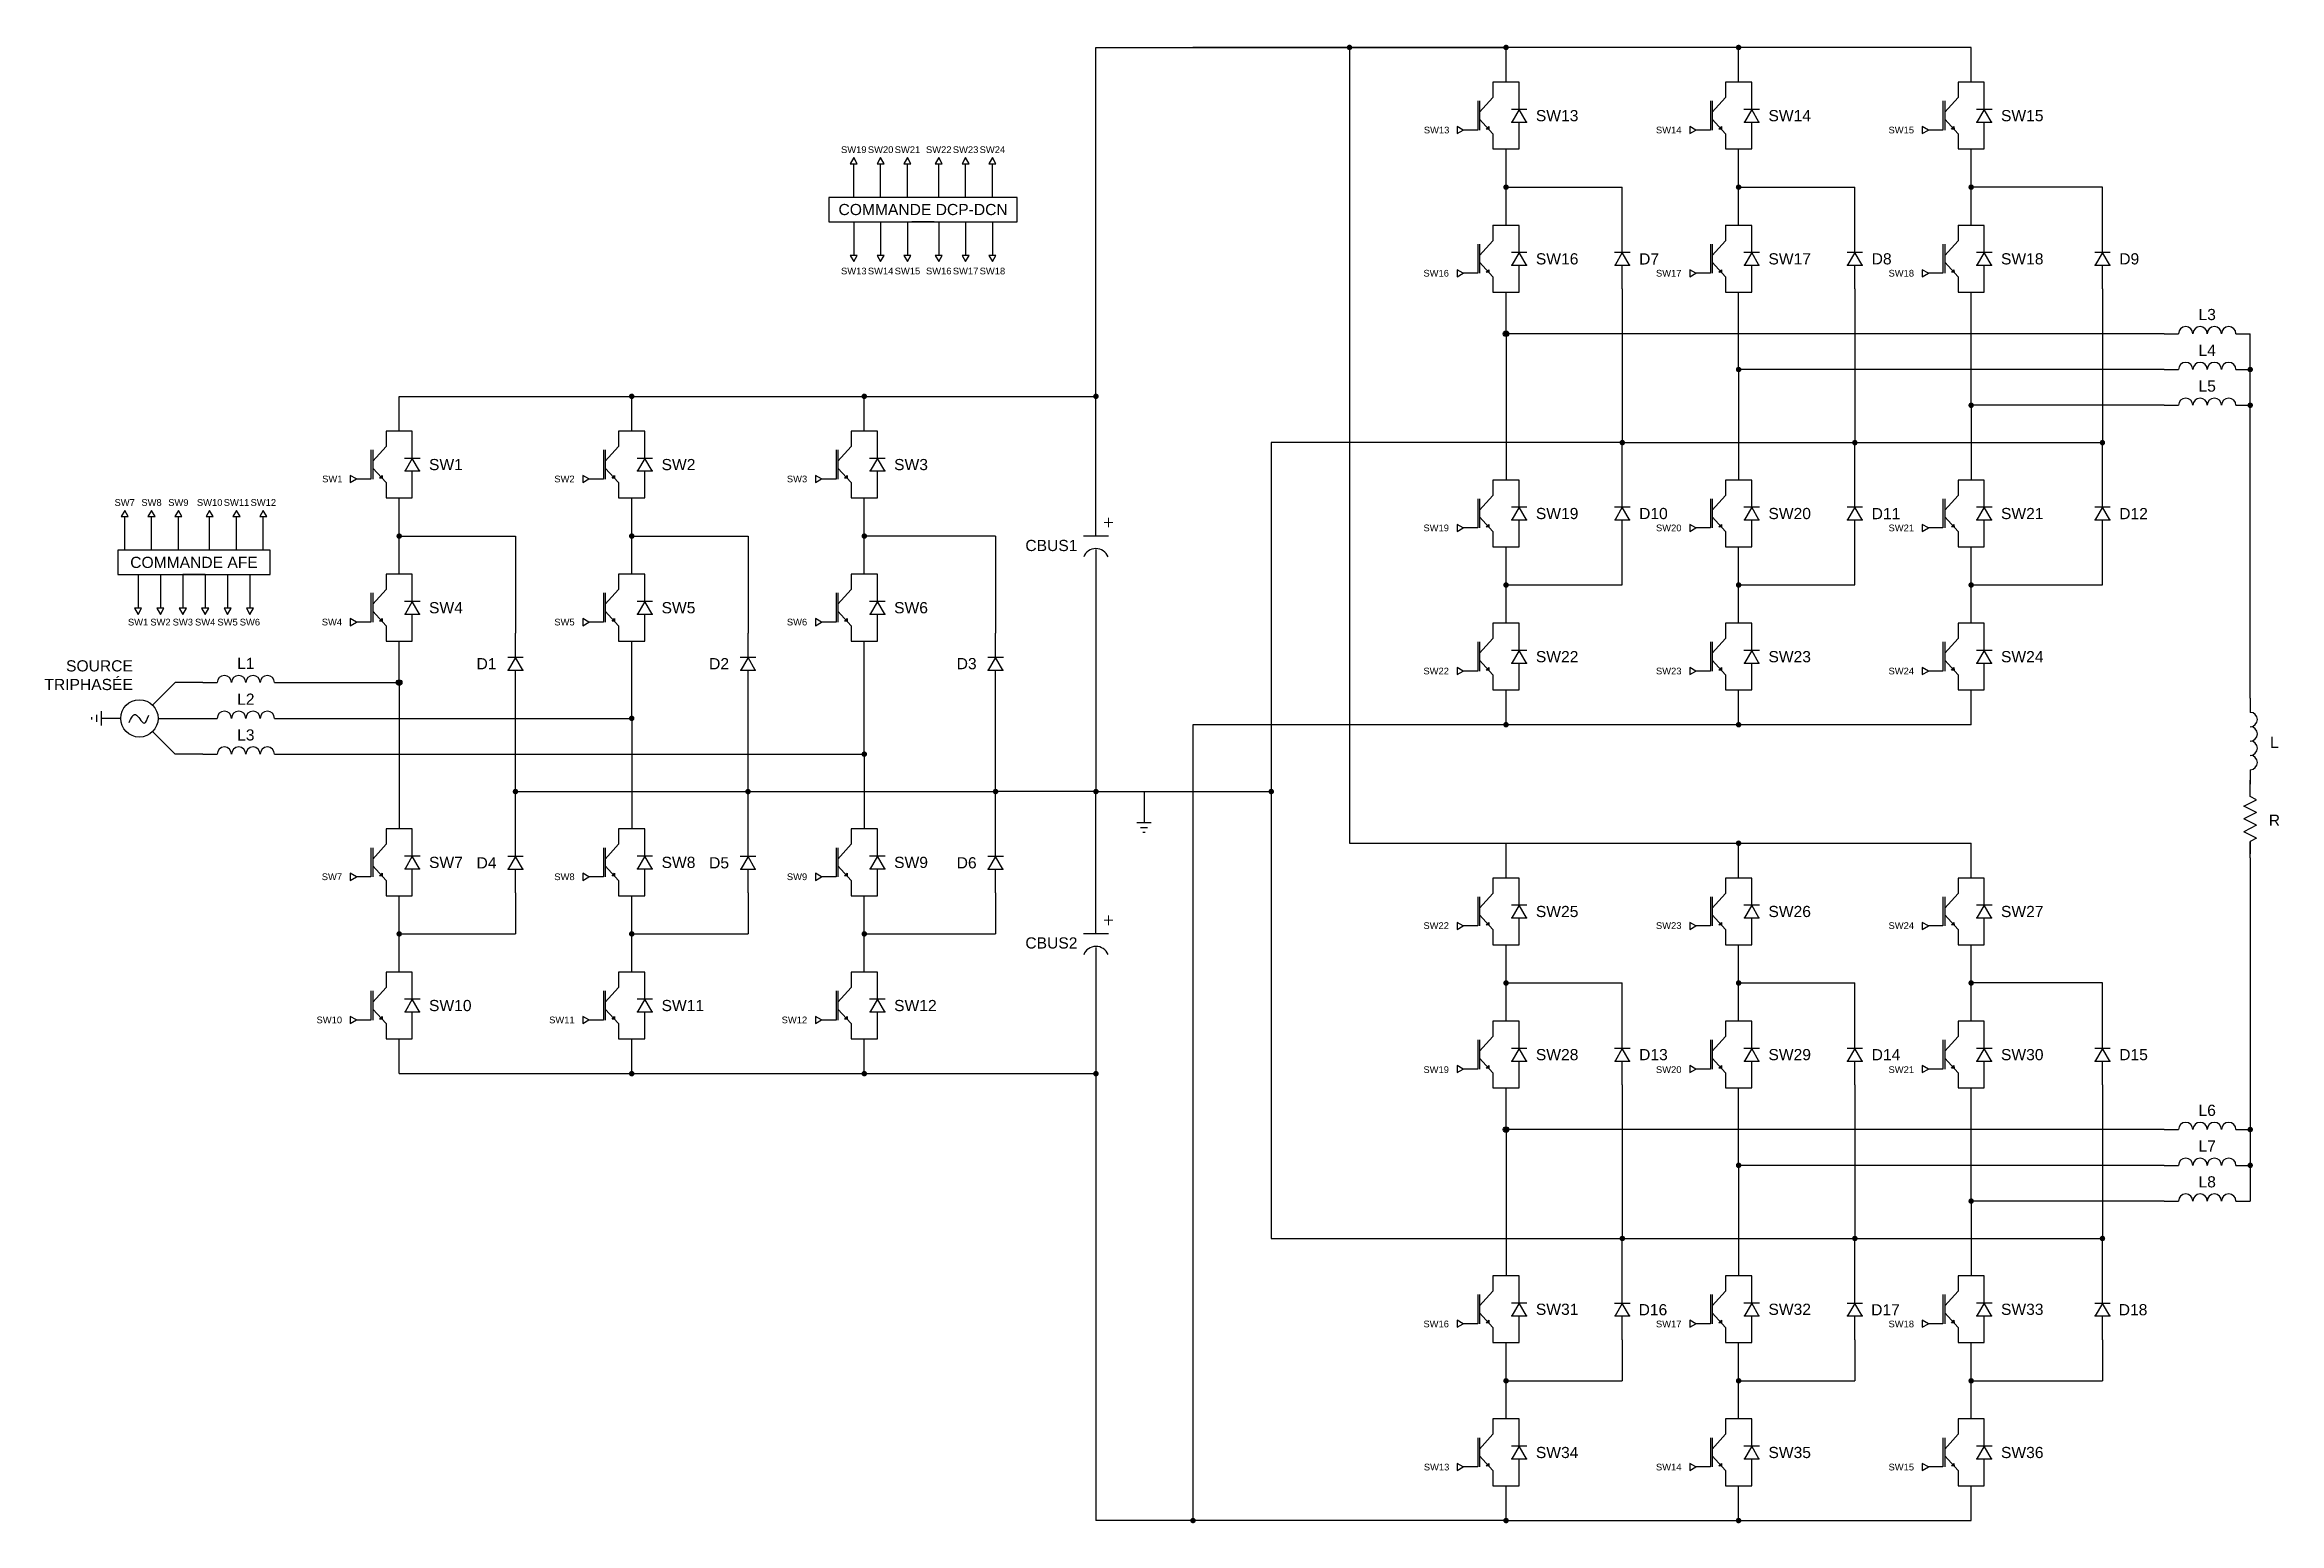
# Model space of a CAD drawing. Header units: millimetres. Extents: x 2332 to 2832, y 1076 to 1407.
import ezdxf

# ---------------------------------------------------------------- set-up
doc = ezdxf.new("R2010")
doc.units = ezdxf.units.MM
doc.layers.add('Sequence1', color=7, linetype='Continuous')
doc.styles.add('ROMANS', font='ROMANS.shx')
doc.styles.get("Standard").update_dxf_attribs({"font": 'arial.ttf'})

msp = doc.modelspace()

# ---------------------------------------------------------------- texts
at = {"layer": 'Sequence1'}
for s, width, insert, char_height, attachment_point in [('\\A1;SW13', 15.0877, (2665.5, 1390.64), 2.5, 4), ('\\A1;SW14', 15.0877, (2717.5, 1390.64), 2.5, 4), ('\\A1;SW15', 15.0877, (2769.5, 1390.64), 2.5, 4), ('SW13', 8.2247, (2646.15, 1387.43), 1.5, 6), ('SW14', 8.2247, (2698.06, 1387.43), 1.5, 6), ('SW15', 8.2247, (2750.06, 1387.43), 1.5, 6), ('SW19', 18.9607, (2512.98, 1383.8), 1.5, 2), ('SW20', 18.9607, (2518.98, 1383.8), 1.5, 2), ('SW21', 18.9607, (2524.98, 1383.8), 1.5, 2), ('SW22', 18.9607, (2531.98, 1383.8), 1.5, 2), ('SW23', 18.9607, (2537.98, 1383.8), 1.5, 2), ('SW24', 18.9607, (2543.98, 1383.8), 1.5, 2), ('COMMANDE DCP-DCN', 40.9721, (2528.48, 1369.64), 2.5, 5), ('\\A1;SW16', 15.0877, (2665.5, 1358.61), 2.5, 4), ('\\A1;D7', 15.0877, (2688.58, 1358.61), 2.5, 4), ('\\A1;SW17', 15.0877, (2717.5, 1358.61), 2.5, 4), ('\\A1;D8', 15.0877, (2740.58, 1358.61), 2.5, 4), ('\\A1;SW18', 15.0877, (2769.5, 1358.61), 2.5, 4), ('\\A1;D9', 15.0877, (2795.94, 1358.61), 2.5, 4), ('SW13', 18.9607, (2512.98, 1356.65), 1.5, 2), ('SW14', 18.9607, (2518.98, 1356.65), 1.5, 2), ('SW15', 18.9607, (2524.98, 1356.65), 1.5, 2), ('SW16', 18.9607, (2531.98, 1356.65), 1.5, 2), ('SW17', 18.9607, (2537.98, 1356.65), 1.5, 2), ('SW18', 18.9607, (2543.98, 1356.65), 1.5, 2), ('SW16', 8.2247, (2646.06, 1355.4), 1.5, 6), ('SW17', 8.2247, (2698.06, 1355.4), 1.5, 6), ('SW18', 8.2247, (2750.06, 1355.4), 1.5, 6), ('\\A1;L3', 15.0877, (2815.61, 1347.42), 2.5, 2), ('\\A1;L4', 15.0877, (2815.61, 1339.42), 2.5, 2), ('\\A1;L5', 15.0877, (2815.61, 1331.42), 2.5, 2), ('SW1', 8.2247, (2398.65, 1309.38), 1.5, 6), ('\\A1;SW1', 15.0877, (2418, 1312.59), 2.5, 4), ('SW2', 8.2247, (2450.56, 1309.38), 1.5, 6), ('\\A1;SW2', 15.0877, (2470, 1312.59), 2.5, 4), ('SW3', 8.2247, (2502.56, 1309.38), 1.5, 6), ('\\A1;SW3', 15.0877, (2522, 1312.59), 2.5, 4), ('SW7', 18.9607, (2349.95, 1304.87), 1.5, 2), ('SW8', 18.9607, (2355.95, 1304.87), 1.5, 2), ('SW9', 18.9607, (2361.95, 1304.87), 1.5, 2), ('SW10', 18.9607, (2368.95, 1304.87), 1.5, 2), ('SW11', 18.9607, (2374.95, 1304.87), 1.5, 2), ('SW12', 18.9607, (2380.95, 1304.87), 1.5, 2), ('SW19', 8.2247, (2646.06, 1298.43), 1.5, 6), ('\\A1;SW19', 15.0877, (2665.5, 1301.64), 2.5, 4), ('\\A1;D10', 15.0877, (2688.58, 1301.64), 2.5, 4), ('SW20', 8.2247, (2698.06, 1298.43), 1.5, 6), ('\\A1;SW20', 15.0877, (2717.5, 1301.64), 2.5, 4), ('\\A1;D11', 15.0877, (2740.58, 1301.64), 2.5, 4), ('SW21', 8.2247, (2750.06, 1298.43), 1.5, 6), ('\\A1;SW21', 15.0877, (2769.5, 1301.64), 2.5, 4), ('\\A1;D12', 15.0877, (2795.94, 1301.64), 2.5, 4), ('\\A1;CBUS1', 15.0877, (2562.99, 1294.49), 2.5, 6), ('COMMANDE AFE', 32.9901, (2365.45, 1290.71), 2.5, 5), ('\\A1;SW4', 15.0877, (2418, 1280.57), 2.5, 4), ('\\A1;SW5', 15.0877, (2470, 1280.57), 2.5, 4), ('\\A1;SW6', 15.0877, (2522, 1280.57), 2.5, 4), ('SW1', 18.9607, (2352.95, 1278.11), 1.5, 2), ('SW2', 18.9607, (2357.95, 1278.11), 1.5, 2), ('SW3', 18.9607, (2362.95, 1278.11), 1.5, 2), ('SW4', 18.9607, (2367.95, 1278.11), 1.5, 2), ('SW5', 18.9607, (2372.95, 1278.11), 1.5, 2), ('SW6', 18.9607, (2377.95, 1278.11), 1.5, 2), ('SW4', 8.2247, (2398.56, 1277.36), 1.5, 6), ('SW5', 8.2247, (2450.56, 1277.36), 1.5, 6), ('SW6', 8.2247, (2502.56, 1277.36), 1.5, 6), ('\\A1;L1', 15.0877, (2377.04, 1269.38), 2.5, 2), ('\\A1;D1', 15.0877, (2433.09, 1268.06), 2.5, 6), ('\\A1;D2', 15.0877, (2485.09, 1268.06), 2.5, 6), ('\\A1;D3', 15.0877, (2540.45, 1268.06), 2.5, 6), ('\\A1;SW22', 15.0877, (2665.5, 1269.62), 2.5, 4), ('\\A1;SW23', 15.0877, (2717.5, 1269.62), 2.5, 4), ('\\A1;SW24', 15.0877, (2769.5, 1269.62), 2.5, 4), ('\\A1;SOURCE\\PTRIPHASÉE', 15.0877, (2351.78, 1265.48), 2.5, 6), ('SW22', 8.2247, (2646.06, 1266.41), 1.5, 6), ('SW23', 8.2247, (2698.06, 1266.41), 1.5, 6), ('SW24', 8.2247, (2750.06, 1266.41), 1.5, 6), ('\\A1;L2', 15.0877, (2377.04, 1261.38), 2.5, 2), ('\\A1;L3', 15.0877, (2377.04, 1253.38), 2.5, 2), ('\\A1;L', 15.0877, (2830.64, 1249.21), 2.5, 8), ('\\A1;R', 15.0877, (2830.64, 1231.8), 2.5, 8), ('\\A1;SW7', 15.0877, (2418, 1223.6), 2.5, 4), ('\\A1;D4', 15.0877, (2433.09, 1223.51), 2.5, 6), ('\\A1;SW8', 15.0877, (2470, 1223.6), 2.5, 4), ('\\A1;D5', 15.0877, (2485.09, 1223.51), 2.5, 6), ('\\A1;SW9', 15.0877, (2522, 1223.6), 2.5, 4), ('\\A1;D6', 15.0877, (2540.45, 1223.51), 2.5, 6), ('SW7', 8.2247, (2398.56, 1220.39), 1.5, 6), ('SW8', 8.2247, (2450.56, 1220.39), 1.5, 6), ('SW9', 8.2247, (2502.56, 1220.39), 1.5, 6), ('SW22', 8.2247, (2646.06, 1209.47), 1.5, 6), ('\\A1;SW25', 15.0877, (2665.5, 1212.62), 2.5, 4), ('SW23', 8.2247, (2698.06, 1209.47), 1.5, 6), ('\\A1;SW26', 15.0877, (2717.5, 1212.62), 2.5, 4), ('SW24', 8.2247, (2750.06, 1209.47), 1.5, 6), ('\\A1;SW27', 15.0877, (2769.5, 1212.62), 2.5, 4), ('\\A1;CBUS2', 15.0877, (2562.99, 1205.58), 2.5, 6), ('\\A1;SW10', 15.0877, (2418, 1191.58), 2.5, 4), ('\\A1;SW11', 15.0877, (2470, 1191.58), 2.5, 4), ('\\A1;SW12', 15.0877, (2522, 1191.58), 2.5, 4), ('SW10', 8.2247, (2398.56, 1188.37), 1.5, 6), ('SW11', 8.2247, (2450.56, 1188.37), 1.5, 6), ('SW12', 8.2247, (2502.56, 1188.37), 1.5, 6), ('\\A1;SW28', 15.0877, (2665.5, 1180.6), 2.5, 4), ('\\A1;D13', 15.0877, (2688.58, 1180.6), 2.5, 4), ('\\A1;SW29', 15.0877, (2717.5, 1180.6), 2.5, 4), ('\\A1;D14', 15.0877, (2740.58, 1180.6), 2.5, 4), ('\\A1;SW30', 15.0877, (2769.5, 1180.6), 2.5, 4), ('\\A1;D15', 15.0877, (2795.94, 1180.6), 2.5, 4), ('SW19', 8.2247, (2646.06, 1177.25), 1.5, 6), ('SW20', 8.2247, (2698.06, 1177.25), 1.5, 6), ('SW21', 8.2247, (2750.06, 1177.25), 1.5, 6), ('\\A1;L6', 15.0877, (2815.61, 1169.41), 2.5, 2), ('\\A1;L7', 15.0877, (2815.61, 1161.41), 2.5, 2), ('\\A1;L8', 15.0877, (2815.61, 1153.41), 2.5, 2), ('\\A1;SW31', 15.0877, (2665.5, 1123.63), 2.5, 4), ('\\A1;D16', 15.0877, (2688.47, 1123.54), 2.5, 4), ('\\A1;SW32', 15.0877, (2717.5, 1123.63), 2.5, 4), ('\\A1;D17', 15.0877, (2740.47, 1123.54), 2.5, 4), ('\\A1;SW33', 15.0877, (2769.5, 1123.63), 2.5, 4), ('\\A1;D18', 15.0877, (2795.83, 1123.54), 2.5, 4), ('SW16', 8.2247, (2646.06, 1120.36), 1.5, 6), ('SW17', 8.2247, (2698.06, 1120.36), 1.5, 6), ('SW18', 8.2247, (2750.06, 1120.36), 1.5, 6), ('\\A1;SW34', 15.0877, (2665.5, 1091.6), 2.5, 4), ('\\A1;SW35', 15.0877, (2717.5, 1091.6), 2.5, 4), ('\\A1;SW36', 15.0877, (2769.5, 1091.6), 2.5, 4), ('SW13', 8.2247, (2646.15, 1088.34), 1.5, 6), ('SW14', 8.2247, (2698.06, 1088.34), 1.5, 6), ('SW15', 8.2247, (2750.06, 1088.34), 1.5, 6)]:
    msp.add_mtext_dynamic_manual_height_columns(s, width=width, gutter_width=12.5, heights=[0], dxfattribs=dict(at, insert=insert, char_height=char_height, attachment_point=attachment_point))

# ---------------------------------------------------------------- blocks, each defined once
blk = doc.blocks.new('MALT')
for p, q in [((-0.1125, -0.4125), (0.1125, -0.4125)), ((-0.05625, -0.4875), (0.05625, -0.4875)), ((-0.01875, -0.5625), (0.01875, -0.5625))]:
    blk.add_line(p, q)
blk = doc.blocks.new('Inductance')
for p, q in [((0.214, 0), (0.393, 0)), ((1.107, 0), (1.286, 0))]:
    blk.add_line(p, q)
for centre in [(0.482, 0), (0.661, 0), (0.839, 0), (1.018, 0)]:
    blk.add_arc(centre, 0.0893, 0, 180)
blk = doc.blocks.new('Transistor IGBT')
h = blk.add_hatch(color=256)
h.dxf.hatch_style = 1
h.paths.add_polyline_path([(-0.267, 0.114), (-0.281, 0.101), (-0.266, 0.083)])
h.paths.add_polyline_path([(-0.281, 0.101), (-0.298, 0.085), (-0.266, 0.083)])
for p, q in [((-0.217, 0.611), (-0.217, 0.439)), ((-0.403, 0.401), (-0.403, 0.074)), ((-0.381, 0.274), (-0.217, 0.439)), ((-0.381, 0.401), (-0.381, 0.074)), ((-0.403, 0.074), (-0.582, 0.074)), ((-0.217, 0.034), (-0.381, 0.197)), ((-0.298, 0.085), (-0.267, 0.114)), ((-0.266, 0.083), (-0.298, 0.085)), ((-0.267, 0.114), (-0.266, 0.083)), ((-0.217, 0.034), (-0.217, -0.137))]:
    blk.add_line(p, q)
blk = doc.blocks.new('Diode')
for p, q in [((0, 0), (0.294, 0)), ((0.294, 0.09), (0.294, -0.09)), ((0.45, 0), (0.294, 0.09)), ((0.294, -0.09), (0.45, 0)), ((0.45, 0), (0.45, 0.096)), ((0.45, -0.096), (0.45, 0)), ((0.45, 0), (0.75, 0))]:
    blk.add_line(p, q)
for p in [(0.294, 0.09), (0.45, 0), (0.294, -0.09)]:
    blk.add_point(p)
blk = doc.blocks.new('Condensateur Polarisé')
for p, q in [((0, -0.125), (0, 0)), ((0, -0.227), (0, -0.125)), ((0, -0.335), (0, -0.227)), ((0.072, -0.335), (-0.072, -0.335)), ((0, -0.413), (0, -0.516)), ((0, -0.516), (0, -0.625)), ((0, -0.625), (0, -0.75))]:
    blk.add_line(p, q)
blk.add_arc((0, -0.484), 0.0765, 22.204, 158.436)
at = {"style": 'ROMANS'}
blk.add_text('+', height=0.065, dxfattribs=at).set_placement((0.036, -0.284))
blk = doc.blocks.new('Résistance')
for p, q in [((0, 0), (0.158, 0)), ((0.158, 0), (0.037, 0)), ((0.189, -0.062), (0.158, 0)), ((0.189, -0.062), (0.25, 0.062)), ((0.314, -0.062), (0.25, 0.062)), ((0.314, -0.062), (0.375, 0.061)), ((0.438, -0.062), (0.375, 0.061)), ((0.438, -0.062), (0.5, 0.062)), ((0.5, 0.062), (0.561, -0.062)), ((0.561, -0.062), (0.593, 0)), ((0.593, 0), (0.712, 0)), ((0.593, 0), (0.75, 0))]:
    blk.add_line(p, q)

# ---------------------------------------------------------------- hatches: boundary and pattern name
h = msp.add_hatch(color=256)
h.dxf.hatch_style = 1
h.paths.add_polyline_path([(2623.83, 1406.53, 0.414214), (2623.21, 1405.91), (2623.83, 1405.91)])
h.paths.add_polyline_path([(2623.83, 1405.91), (2623.21, 1405.91, 0.414214), (2623.83, 1405.3)])
h.paths.add_polyline_path([(2624.45, 1405.91, 0.414214), (2623.83, 1406.53), (2623.83, 1405.91), (2623.83, 1405.3, 0.414214)])
h = msp.add_hatch(color=256)
h.dxf.hatch_style = 1
h.paths.add_polyline_path([(2658.83, 1406.53, 0.414214), (2658.21, 1405.91), (2658.83, 1405.91)])
h.paths.add_polyline_path([(2658.83, 1405.91), (2658.21, 1405.91, 0.414214), (2658.83, 1405.3)])
h.paths.add_polyline_path([(2659.45, 1405.91, 0.414214), (2658.83, 1406.53), (2658.83, 1405.91), (2658.83, 1405.3, 0.414214)])
h = msp.add_hatch(color=256)
h.dxf.hatch_style = 1
h.paths.add_polyline_path([(2710.83, 1406.53, 0.414214), (2710.21, 1405.91), (2710.83, 1405.91)])
h.paths.add_polyline_path([(2710.83, 1405.91), (2710.21, 1405.91, 0.414214), (2710.83, 1405.3)])
h.paths.add_polyline_path([(2711.45, 1405.91, 0.414214), (2710.83, 1406.53), (2710.83, 1405.91), (2710.83, 1405.3, 0.414214)])
h = msp.add_hatch(color=256)
h.dxf.hatch_style = 1
h.paths.add_polyline_path([(2658.83, 1375.28, 0.414214), (2658.21, 1374.66), (2658.83, 1374.66)])
h.paths.add_polyline_path([(2658.83, 1374.66), (2658.21, 1374.66, 0.414214), (2658.83, 1374.04)])
h.paths.add_polyline_path([(2659.45, 1374.66, 0.414214), (2658.83, 1375.28), (2658.83, 1374.66), (2658.83, 1374.04, 0.414214)])
h = msp.add_hatch(color=256)
h.dxf.hatch_style = 1
h.paths.add_polyline_path([(2710.83, 1375.28, 0.414214), (2710.21, 1374.66), (2710.83, 1374.66)])
h.paths.add_polyline_path([(2710.83, 1374.66), (2710.21, 1374.66, 0.414214), (2710.83, 1374.04)])
h.paths.add_polyline_path([(2711.45, 1374.66, 0.414214), (2710.83, 1375.28), (2710.83, 1374.66), (2710.83, 1374.04, 0.414214)])
h = msp.add_hatch(color=256)
h.dxf.hatch_style = 1
h.paths.add_polyline_path([(2762.83, 1375.28, 0.414214), (2762.21, 1374.66), (2762.83, 1374.66)])
h.paths.add_polyline_path([(2762.83, 1374.66), (2762.21, 1374.66, 0.414214), (2762.83, 1374.04)])
h.paths.add_polyline_path([(2763.45, 1374.66, 0.414214), (2762.83, 1375.28), (2762.83, 1374.66), (2762.83, 1374.04, 0.414214)])
h = msp.add_hatch(color=256)
h.dxf.hatch_style = 1
h.paths.add_polyline_path([(2658.83, 1342.49, 0.414214), (2658.21, 1341.87), (2658.83, 1341.87)])
h.paths.add_polyline_path([(2658.83, 1341.87), (2658.21, 1341.87, 0.414214), (2658.83, 1341.25)])
h.paths.add_polyline_path([(2659.45, 1341.87, 0.414214), (2658.83, 1342.49), (2658.83, 1341.87), (2658.83, 1341.25, 0.414214)])
h = msp.add_hatch(color=256)
h.dxf.hatch_style = 1
h.paths.add_polyline_path([(2710.83, 1334.49, 0.414214), (2710.21, 1333.87), (2710.83, 1333.87)])
h.paths.add_polyline_path([(2710.83, 1333.87), (2710.21, 1333.87, 0.414214), (2710.83, 1333.25)])
h.paths.add_polyline_path([(2711.45, 1333.87, 0.414214), (2710.83, 1334.49), (2710.83, 1333.87), (2710.83, 1333.25, 0.414214)])
h = msp.add_hatch(color=256)
h.dxf.hatch_style = 1
h.paths.add_polyline_path([(2825.23, 1334.49, 0.414214), (2824.61, 1333.87), (2825.23, 1333.87)])
h.paths.add_polyline_path([(2825.23, 1333.87), (2824.61, 1333.87, 0.414214), (2825.23, 1333.25)])
h.paths.add_polyline_path([(2825.85, 1333.87, 0.414214), (2825.23, 1334.49), (2825.23, 1333.87), (2825.23, 1333.25, 0.414214)])
h = msp.add_hatch(color=256)
h.dxf.hatch_style = 1
h.paths.add_polyline_path([(2463.33, 1328.49, 0.414214), (2462.71, 1327.87), (2463.33, 1327.87)])
h.paths.add_polyline_path([(2463.33, 1327.87), (2462.71, 1327.87, 0.414214), (2463.33, 1327.25)])
h.paths.add_polyline_path([(2463.95, 1327.87, 0.414214), (2463.33, 1328.49), (2463.33, 1327.87), (2463.33, 1327.25, 0.414214)])
h = msp.add_hatch(color=256)
h.dxf.hatch_style = 1
h.paths.add_polyline_path([(2515.33, 1328.49, 0.414214), (2514.71, 1327.87), (2515.33, 1327.87)])
h.paths.add_polyline_path([(2515.33, 1327.87), (2514.71, 1327.87, 0.414214), (2515.33, 1327.25)])
h.paths.add_polyline_path([(2515.95, 1327.87, 0.414214), (2515.33, 1328.49), (2515.33, 1327.87), (2515.33, 1327.25, 0.414214)])
h = msp.add_hatch(color=256)
h.dxf.hatch_style = 1
h.paths.add_polyline_path([(2567.13, 1328.49, 0.414214), (2566.51, 1327.87), (2567.13, 1327.87)])
h.paths.add_polyline_path([(2567.13, 1327.87), (2566.51, 1327.87, 0.414214), (2567.13, 1327.25)])
h.paths.add_polyline_path([(2567.75, 1327.87, 0.414214), (2567.13, 1328.49), (2567.13, 1327.87), (2567.13, 1327.25, 0.414214)])
h = msp.add_hatch(color=256)
h.dxf.hatch_style = 1
h.paths.add_polyline_path([(2762.83, 1326.49, 0.414214), (2762.21, 1325.87), (2762.83, 1325.87)])
h.paths.add_polyline_path([(2762.83, 1325.87), (2762.21, 1325.87, 0.414214), (2762.83, 1325.25)])
h.paths.add_polyline_path([(2763.45, 1325.87, 0.414214), (2762.83, 1326.49), (2762.83, 1325.87), (2762.83, 1325.25, 0.414214)])
h = msp.add_hatch(color=256)
h.dxf.hatch_style = 1
h.paths.add_polyline_path([(2825.23, 1326.49, 0.414214), (2824.61, 1325.87), (2825.23, 1325.87)])
h.paths.add_polyline_path([(2825.23, 1325.87), (2824.61, 1325.87, 0.414214), (2825.23, 1325.25)])
h.paths.add_polyline_path([(2825.85, 1325.87, 0.414214), (2825.23, 1326.49), (2825.23, 1325.87), (2825.23, 1325.25, 0.414214)])
h = msp.add_hatch(color=256)
h.dxf.hatch_style = 1
h.paths.add_polyline_path([(2684.83, 1318.13, 0.414214), (2684.21, 1317.51), (2684.83, 1317.51)])
h.paths.add_polyline_path([(2684.83, 1317.51), (2684.21, 1317.51, 0.414214), (2684.83, 1316.89)])
h.paths.add_polyline_path([(2685.45, 1317.51, 0.414214), (2684.83, 1318.13), (2684.83, 1317.51), (2684.83, 1316.89, 0.414214)])
h = msp.add_hatch(color=256)
h.dxf.hatch_style = 1
h.paths.add_polyline_path([(2736.83, 1318.13, 0.414214), (2736.21, 1317.51), (2736.83, 1317.51)])
h.paths.add_polyline_path([(2736.83, 1317.51), (2736.21, 1317.51, 0.414214), (2736.83, 1316.89)])
h.paths.add_polyline_path([(2737.45, 1317.51, 0.414214), (2736.83, 1318.13), (2736.83, 1317.51), (2736.83, 1316.89, 0.414214)])
h = msp.add_hatch(color=256)
h.dxf.hatch_style = 1
h.paths.add_polyline_path([(2792.19, 1318.13, 0.414214), (2791.57, 1317.51), (2792.19, 1317.51)])
h.paths.add_polyline_path([(2792.19, 1317.51), (2791.57, 1317.51, 0.414214), (2792.19, 1316.89)])
h.paths.add_polyline_path([(2792.8, 1317.51, 0.414214), (2792.19, 1318.13), (2792.19, 1317.51), (2792.19, 1316.89, 0.414214)])
h = msp.add_hatch(color=256)
h.dxf.hatch_style = 1
h.paths.add_polyline_path([(2411.33, 1297.23, 0.414214), (2410.71, 1296.61), (2411.33, 1296.61)])
h.paths.add_polyline_path([(2411.33, 1296.61), (2410.71, 1296.61, 0.414214), (2411.33, 1295.99)])
h.paths.add_polyline_path([(2411.95, 1296.61, 0.414214), (2411.33, 1297.23), (2411.33, 1296.61), (2411.33, 1295.99, 0.414214)])
h = msp.add_hatch(color=256)
h.dxf.hatch_style = 1
h.paths.add_polyline_path([(2463.33, 1297.23, 0.414214), (2462.71, 1296.61), (2463.33, 1296.61)])
h.paths.add_polyline_path([(2463.33, 1296.61), (2462.71, 1296.61, 0.414214), (2463.33, 1295.99)])
h.paths.add_polyline_path([(2463.95, 1296.61, 0.414214), (2463.33, 1297.23), (2463.33, 1296.61), (2463.33, 1295.99, 0.414214)])
h = msp.add_hatch(color=256)
h.dxf.hatch_style = 1
h.paths.add_polyline_path([(2515.33, 1297.23, 0.414214), (2514.71, 1296.61), (2515.33, 1296.61)])
h.paths.add_polyline_path([(2515.33, 1296.61), (2514.71, 1296.61, 0.414214), (2515.33, 1295.99)])
h.paths.add_polyline_path([(2515.95, 1296.61, 0.414214), (2515.33, 1297.23), (2515.33, 1296.61), (2515.33, 1295.99, 0.414214)])
h = msp.add_hatch(color=256)
h.dxf.hatch_style = 1
h.paths.add_polyline_path([(2658.83, 1286.28, 0.414214), (2658.21, 1285.67), (2658.83, 1285.67)])
h.paths.add_polyline_path([(2658.83, 1285.67), (2658.21, 1285.67, 0.414214), (2658.83, 1285.05)])
h.paths.add_polyline_path([(2659.45, 1285.67, 0.414214), (2658.83, 1286.28), (2658.83, 1285.67), (2658.83, 1285.05, 0.414214)])
h = msp.add_hatch(color=256)
h.dxf.hatch_style = 1
h.paths.add_polyline_path([(2710.83, 1286.28, 0.414214), (2710.21, 1285.67), (2710.83, 1285.67)])
h.paths.add_polyline_path([(2710.83, 1285.67), (2710.21, 1285.67, 0.414214), (2710.83, 1285.05)])
h.paths.add_polyline_path([(2711.45, 1285.67, 0.414214), (2710.83, 1286.28), (2710.83, 1285.67), (2710.83, 1285.05, 0.414214)])
h = msp.add_hatch(color=256)
h.dxf.hatch_style = 1
h.paths.add_polyline_path([(2762.83, 1286.28, 0.414214), (2762.21, 1285.67), (2762.83, 1285.67)])
h.paths.add_polyline_path([(2762.83, 1285.67), (2762.21, 1285.67, 0.414214), (2762.83, 1285.05)])
h.paths.add_polyline_path([(2763.45, 1285.67, 0.414214), (2762.83, 1286.28), (2762.83, 1285.67), (2762.83, 1285.05, 0.414214)])
h = msp.add_hatch(color=256)
h.dxf.hatch_style = 1
h.paths.add_polyline_path([(2411.33, 1264.45, 0.414214), (2410.71, 1263.83), (2411.33, 1263.83)])
h.paths.add_polyline_path([(2411.33, 1263.83), (2410.71, 1263.83, 0.414214), (2411.33, 1263.21)])
h.paths.add_polyline_path([(2411.95, 1263.83, 0.414214), (2411.33, 1264.45), (2411.33, 1263.83), (2411.33, 1263.21, 0.414214)])
h = msp.add_hatch(color=256)
h.dxf.hatch_style = 1
h.paths.add_polyline_path([(2463.33, 1256.45, 0.414214), (2462.71, 1255.83), (2463.33, 1255.83)])
h.paths.add_polyline_path([(2463.33, 1255.83), (2462.71, 1255.83, 0.414214), (2463.33, 1255.21)])
h.paths.add_polyline_path([(2463.95, 1255.83, 0.414214), (2463.33, 1256.45), (2463.33, 1255.83), (2463.33, 1255.21, 0.414214)])
h = msp.add_hatch(color=256)
h.dxf.hatch_style = 1
h.paths.add_polyline_path([(2658.83, 1255.03, 0.414214), (2658.21, 1254.41), (2658.83, 1254.41)])
h.paths.add_polyline_path([(2658.83, 1254.41), (2658.21, 1254.41, 0.414214), (2658.83, 1253.79)])
h.paths.add_polyline_path([(2659.45, 1254.41, 0.414214), (2658.83, 1255.03), (2658.83, 1254.41), (2658.83, 1253.79, 0.414214)])
h = msp.add_hatch(color=256)
h.dxf.hatch_style = 1
h.paths.add_polyline_path([(2710.83, 1255.03, 0.414214), (2710.21, 1254.41), (2710.83, 1254.41)])
h.paths.add_polyline_path([(2710.83, 1254.41), (2710.21, 1254.41, 0.414214), (2710.83, 1253.79)])
h.paths.add_polyline_path([(2711.45, 1254.41, 0.414214), (2710.83, 1255.03), (2710.83, 1254.41), (2710.83, 1253.79, 0.414214)])
h = msp.add_hatch(color=256)
h.dxf.hatch_style = 1
h.paths.add_polyline_path([(2515.33, 1248.45, 0.414214), (2514.71, 1247.83), (2515.33, 1247.83)])
h.paths.add_polyline_path([(2515.33, 1247.83), (2514.71, 1247.83, 0.414214), (2515.33, 1247.21)])
h.paths.add_polyline_path([(2515.95, 1247.83, 0.414214), (2515.33, 1248.45), (2515.33, 1247.83), (2515.33, 1247.21, 0.414214)])
h = msp.add_hatch(color=256)
h.dxf.hatch_style = 1
h.paths.add_polyline_path([(2437.33, 1240.08, 0.414214), (2436.71, 1239.46), (2437.33, 1239.46)])
h.paths.add_polyline_path([(2437.33, 1239.46), (2436.71, 1239.46, 0.414214), (2437.33, 1238.84)])
h.paths.add_polyline_path([(2437.95, 1239.46, 0.414214), (2437.33, 1240.08), (2437.33, 1239.46), (2437.33, 1238.84, 0.414214)])
h = msp.add_hatch(color=256)
h.dxf.hatch_style = 1
h.paths.add_polyline_path([(2489.33, 1240.08, 0.414214), (2488.71, 1239.46), (2489.33, 1239.46)])
h.paths.add_polyline_path([(2489.33, 1239.46), (2488.71, 1239.46, 0.414214), (2489.33, 1238.84)])
h.paths.add_polyline_path([(2489.95, 1239.46, 0.414214), (2489.33, 1240.08), (2489.33, 1239.46), (2489.33, 1238.84, 0.414214)])
h = msp.add_hatch(color=256)
h.dxf.hatch_style = 1
h.paths.add_polyline_path([(2544.69, 1240.08, 0.414214), (2544.07, 1239.46), (2544.69, 1239.46)])
h.paths.add_polyline_path([(2544.69, 1239.46), (2544.07, 1239.46, 0.414214), (2544.69, 1238.84)])
h.paths.add_polyline_path([(2545.31, 1239.46, 0.414214), (2544.69, 1240.08), (2544.69, 1239.46), (2544.69, 1238.84, 0.414214)])
h = msp.add_hatch(color=256)
h.dxf.hatch_style = 1
h.paths.add_polyline_path([(2567.13, 1240.08, 0.414214), (2566.51, 1239.46), (2567.13, 1239.46)])
h.paths.add_polyline_path([(2567.13, 1239.46), (2566.51, 1239.46, 0.414214), (2567.13, 1238.84)])
h.paths.add_polyline_path([(2567.75, 1239.46, 0.414214), (2567.13, 1240.08), (2567.13, 1239.46), (2567.13, 1238.84, 0.414214)])
h = msp.add_hatch(color=256)
h.dxf.hatch_style = 1
h.paths.add_polyline_path([(2606.33, 1240.08, 0.414214), (2605.71, 1239.46), (2606.33, 1239.46)])
h.paths.add_polyline_path([(2606.33, 1239.46), (2605.71, 1239.46, 0.414214), (2606.33, 1238.84)])
h.paths.add_polyline_path([(2606.95, 1239.46, 0.414214), (2606.33, 1240.08), (2606.33, 1239.46), (2606.33, 1238.84, 0.414214)])
h = msp.add_hatch(color=256)
h.dxf.hatch_style = 1
h.paths.add_polyline_path([(2710.83, 1228.52, 0.414214), (2710.21, 1227.9), (2710.83, 1227.9)])
h.paths.add_polyline_path([(2710.83, 1227.9), (2710.21, 1227.9, 0.414214), (2710.83, 1227.28)])
h.paths.add_polyline_path([(2711.45, 1227.9, 0.414214), (2710.83, 1228.52), (2710.83, 1227.9), (2710.83, 1227.28, 0.414214)])
h = msp.add_hatch(color=256)
h.dxf.hatch_style = 1
h.paths.add_polyline_path([(2411.33, 1208.24, 0.414214), (2410.71, 1207.62), (2411.33, 1207.62)])
h.paths.add_polyline_path([(2411.33, 1207.62), (2410.71, 1207.62, 0.414214), (2411.33, 1207)])
h.paths.add_polyline_path([(2411.95, 1207.62, 0.414214), (2411.33, 1208.24), (2411.33, 1207.62), (2411.33, 1207, 0.414214)])
h = msp.add_hatch(color=256)
h.dxf.hatch_style = 1
h.paths.add_polyline_path([(2463.33, 1208.24, 0.414214), (2462.71, 1207.62), (2463.33, 1207.62)])
h.paths.add_polyline_path([(2463.33, 1207.62), (2462.71, 1207.62, 0.414214), (2463.33, 1207)])
h.paths.add_polyline_path([(2463.95, 1207.62, 0.414214), (2463.33, 1208.24), (2463.33, 1207.62), (2463.33, 1207, 0.414214)])
h = msp.add_hatch(color=256)
h.dxf.hatch_style = 1
h.paths.add_polyline_path([(2515.33, 1208.24, 0.414214), (2514.71, 1207.62), (2515.33, 1207.62)])
h.paths.add_polyline_path([(2515.33, 1207.62), (2514.71, 1207.62, 0.414214), (2515.33, 1207)])
h.paths.add_polyline_path([(2515.95, 1207.62, 0.414214), (2515.33, 1208.24), (2515.33, 1207.62), (2515.33, 1207, 0.414214)])
h = msp.add_hatch(color=256)
h.dxf.hatch_style = 1
h.paths.add_polyline_path([(2658.83, 1197.26, 0.414214), (2658.21, 1196.64), (2658.83, 1196.64)])
h.paths.add_polyline_path([(2658.83, 1196.64), (2658.21, 1196.64, 0.414214), (2658.83, 1196.02)])
h.paths.add_polyline_path([(2659.45, 1196.64, 0.414214), (2658.83, 1197.26), (2658.83, 1196.64), (2658.83, 1196.02, 0.414214)])
h = msp.add_hatch(color=256)
h.dxf.hatch_style = 1
h.paths.add_polyline_path([(2710.83, 1197.26, 0.414214), (2710.21, 1196.64), (2710.83, 1196.64)])
h.paths.add_polyline_path([(2710.83, 1196.64), (2710.21, 1196.64, 0.414214), (2710.83, 1196.02)])
h.paths.add_polyline_path([(2711.45, 1196.64, 0.414214), (2710.83, 1197.26), (2710.83, 1196.64), (2710.83, 1196.02, 0.414214)])
h = msp.add_hatch(color=256)
h.dxf.hatch_style = 1
h.paths.add_polyline_path([(2762.83, 1197.26, 0.414214), (2762.21, 1196.64), (2762.83, 1196.64)])
h.paths.add_polyline_path([(2762.83, 1196.64), (2762.21, 1196.64, 0.414214), (2762.83, 1196.02)])
h.paths.add_polyline_path([(2763.45, 1196.64, 0.414214), (2762.83, 1197.26), (2762.83, 1196.64), (2762.83, 1196.02, 0.414214)])
h = msp.add_hatch(color=256)
h.dxf.hatch_style = 1
h.paths.add_polyline_path([(2463.33, 1176.98, 0.414214), (2462.71, 1176.36), (2463.33, 1176.36)])
h.paths.add_polyline_path([(2463.33, 1176.36), (2462.71, 1176.36, 0.414214), (2463.33, 1175.74)])
h.paths.add_polyline_path([(2463.95, 1176.36, 0.414214), (2463.33, 1176.98), (2463.33, 1176.36), (2463.33, 1175.74, 0.414214)])
h = msp.add_hatch(color=256)
h.dxf.hatch_style = 1
h.paths.add_polyline_path([(2515.33, 1176.98, 0.414214), (2514.71, 1176.36), (2515.33, 1176.36)])
h.paths.add_polyline_path([(2515.33, 1176.36), (2514.71, 1176.36, 0.414214), (2515.33, 1175.74)])
h.paths.add_polyline_path([(2515.95, 1176.36, 0.414214), (2515.33, 1176.98), (2515.33, 1176.36), (2515.33, 1175.74, 0.414214)])
h = msp.add_hatch(color=256)
h.dxf.hatch_style = 1
h.paths.add_polyline_path([(2567.13, 1176.98, 0.414214), (2566.51, 1176.36), (2567.13, 1176.36)])
h.paths.add_polyline_path([(2567.13, 1176.36), (2566.51, 1176.36, 0.414214), (2567.13, 1175.74)])
h.paths.add_polyline_path([(2567.75, 1176.36, 0.414214), (2567.13, 1176.98), (2567.13, 1176.36), (2567.13, 1175.74, 0.414214)])
h = msp.add_hatch(color=256)
h.dxf.hatch_style = 1
h.paths.add_polyline_path([(2658.83, 1164.47, 0.414214), (2658.21, 1163.85), (2658.83, 1163.85)])
h.paths.add_polyline_path([(2658.83, 1163.85), (2658.21, 1163.85, 0.414214), (2658.83, 1163.23)])
h.paths.add_polyline_path([(2659.45, 1163.85, 0.414214), (2658.83, 1164.47), (2658.83, 1163.85), (2658.83, 1163.23, 0.414214)])
h = msp.add_hatch(color=256)
h.dxf.hatch_style = 1
h.paths.add_polyline_path([(2825.23, 1164.47, 0.414214), (2824.61, 1163.85), (2825.23, 1163.85)])
h.paths.add_polyline_path([(2825.23, 1163.85), (2824.61, 1163.85, 0.414214), (2825.23, 1163.23)])
h.paths.add_polyline_path([(2825.85, 1163.85, 0.414214), (2825.23, 1164.47), (2825.23, 1163.85), (2825.23, 1163.23, 0.414214)])
h = msp.add_hatch(color=256)
h.dxf.hatch_style = 1
h.paths.add_polyline_path([(2710.83, 1156.47, 0.414214), (2710.21, 1155.85), (2710.83, 1155.85)])
h.paths.add_polyline_path([(2710.83, 1155.85), (2710.21, 1155.85, 0.414214), (2710.83, 1155.23)])
h.paths.add_polyline_path([(2711.45, 1155.85, 0.414214), (2710.83, 1156.47), (2710.83, 1155.85), (2710.83, 1155.23, 0.414214)])
h = msp.add_hatch(color=256)
h.dxf.hatch_style = 1
h.paths.add_polyline_path([(2825.23, 1156.47, 0.414214), (2824.61, 1155.85), (2825.23, 1155.85)])
h.paths.add_polyline_path([(2825.23, 1155.85), (2824.61, 1155.85, 0.414214), (2825.23, 1155.23)])
h.paths.add_polyline_path([(2825.85, 1155.85, 0.414214), (2825.23, 1156.47), (2825.23, 1155.85), (2825.23, 1155.23, 0.414214)])
h = msp.add_hatch(color=256)
h.dxf.hatch_style = 1
h.paths.add_polyline_path([(2762.83, 1148.47, 0.414214), (2762.21, 1147.85), (2762.83, 1147.85)])
h.paths.add_polyline_path([(2762.83, 1147.85), (2762.21, 1147.85, 0.414214), (2762.83, 1147.23)])
h.paths.add_polyline_path([(2763.45, 1147.85, 0.414214), (2762.83, 1148.47), (2762.83, 1147.85), (2762.83, 1147.23, 0.414214)])
h = msp.add_hatch(color=256)
h.dxf.hatch_style = 1
h.paths.add_polyline_path([(2684.83, 1140.11, 0.414214), (2684.21, 1139.49), (2684.83, 1139.49)])
h.paths.add_polyline_path([(2684.83, 1139.49), (2684.21, 1139.49, 0.414214), (2684.83, 1138.87)])
h.paths.add_polyline_path([(2685.45, 1139.49, 0.414214), (2684.83, 1140.11), (2684.83, 1139.49), (2684.83, 1138.87, 0.414214)])
h = msp.add_hatch(color=256)
h.dxf.hatch_style = 1
h.paths.add_polyline_path([(2736.83, 1140.11, 0.414214), (2736.21, 1139.49), (2736.83, 1139.49)])
h.paths.add_polyline_path([(2736.83, 1139.49), (2736.21, 1139.49, 0.414214), (2736.83, 1138.87)])
h.paths.add_polyline_path([(2737.45, 1139.49, 0.414214), (2736.83, 1140.11), (2736.83, 1139.49), (2736.83, 1138.87, 0.414214)])
h = msp.add_hatch(color=256)
h.dxf.hatch_style = 1
h.paths.add_polyline_path([(2792.19, 1140.11, 0.414214), (2791.57, 1139.49), (2792.19, 1139.49)])
h.paths.add_polyline_path([(2792.19, 1139.49), (2791.57, 1139.49, 0.414214), (2792.19, 1138.87)])
h.paths.add_polyline_path([(2792.8, 1139.49, 0.414214), (2792.19, 1140.11), (2792.19, 1139.49), (2792.19, 1138.87, 0.414214)])
h = msp.add_hatch(color=256)
h.dxf.hatch_style = 1
h.paths.add_polyline_path([(2658.83, 1108.27, 0.414214), (2658.21, 1107.65), (2658.83, 1107.65)])
h.paths.add_polyline_path([(2658.83, 1107.65), (2658.21, 1107.65, 0.414214), (2658.83, 1107.03)])
h.paths.add_polyline_path([(2659.45, 1107.65, 0.414214), (2658.83, 1108.27), (2658.83, 1107.65), (2658.83, 1107.03, 0.414214)])
h = msp.add_hatch(color=256)
h.dxf.hatch_style = 1
h.paths.add_polyline_path([(2710.83, 1108.27, 0.414214), (2710.21, 1107.65), (2710.83, 1107.65)])
h.paths.add_polyline_path([(2710.83, 1107.65), (2710.21, 1107.65, 0.414214), (2710.83, 1107.03)])
h.paths.add_polyline_path([(2711.45, 1107.65, 0.414214), (2710.83, 1108.27), (2710.83, 1107.65), (2710.83, 1107.03, 0.414214)])
h = msp.add_hatch(color=256)
h.dxf.hatch_style = 1
h.paths.add_polyline_path([(2762.83, 1108.27, 0.414214), (2762.21, 1107.65), (2762.83, 1107.65)])
h.paths.add_polyline_path([(2762.83, 1107.65), (2762.21, 1107.65, 0.414214), (2762.83, 1107.03)])
h.paths.add_polyline_path([(2763.45, 1107.65, 0.414214), (2762.83, 1108.27), (2762.83, 1107.65), (2762.83, 1107.03, 0.414214)])
h = msp.add_hatch(color=256)
h.dxf.hatch_style = 1
h.paths.add_polyline_path([(2588.83, 1077.01, 0.414214), (2588.21, 1076.39), (2588.83, 1076.39)])
h.paths.add_polyline_path([(2588.83, 1076.39), (2588.21, 1076.39, 0.414214), (2588.83, 1075.77)])
h.paths.add_polyline_path([(2589.45, 1076.39, 0.414214), (2588.83, 1077.01), (2588.83, 1076.39), (2588.83, 1075.77, 0.414214)])
h = msp.add_hatch(color=256)
h.dxf.hatch_style = 1
h.paths.add_polyline_path([(2658.83, 1077.01, 0.414214), (2658.21, 1076.39), (2658.83, 1076.39)])
h.paths.add_polyline_path([(2658.83, 1076.39), (2658.21, 1076.39, 0.414214), (2658.83, 1075.77)])
h.paths.add_polyline_path([(2659.45, 1076.39, 0.414214), (2658.83, 1077.01), (2658.83, 1076.39), (2658.83, 1075.77, 0.414214)])
h = msp.add_hatch(color=256)
h.dxf.hatch_style = 1
h.paths.add_polyline_path([(2710.83, 1077.01, 0.414214), (2710.21, 1076.39), (2710.83, 1076.39)])
h.paths.add_polyline_path([(2710.83, 1076.39), (2710.21, 1076.39, 0.414214), (2710.83, 1075.77)])
h.paths.add_polyline_path([(2711.45, 1076.39, 0.414214), (2710.83, 1077.01), (2710.83, 1076.39), (2710.83, 1075.77, 0.414214)])

# ---------------------------------------------------------------- linework, layer by layer
for p, q in [((2567.13, 1405.91), (2623.83, 1405.91)), ((2567.13, 1327.87), (2567.13, 1405.91)), ((2658.83, 1405.91), (2588.83, 1405.91)), ((2623.83, 1405.91), (2623.83, 1405.91)), ((2623.83, 1405.91), (2658.83, 1405.91)), ((2623.83, 1405.91), (2623.83, 1227.9)), ((2658.83, 1398.14), (2658.83, 1405.91)), ((2762.83, 1405.91), (2658.83, 1405.91)), ((2710.83, 1398.14), (2710.83, 1405.91)), ((2762.83, 1398.14), (2762.83, 1405.91)), ((2661.76, 1398.14), (2655.89, 1398.14)), ((2661.76, 1397.47), (2661.76, 1398.14)), ((2713.76, 1398.14), (2707.89, 1398.14)), ((2713.76, 1397.47), (2713.76, 1398.14)), ((2765.76, 1398.14), (2759.89, 1398.14)), ((2765.76, 1397.47), (2765.76, 1398.14)), ((2512.98, 1372.38), (2512.98, 1379.91)), ((2518.98, 1372.38), (2518.98, 1379.91)), ((2524.98, 1372.38), (2524.98, 1379.91)), ((2531.98, 1372.38), (2531.98, 1379.91)), ((2537.98, 1372.38), (2537.98, 1379.91)), ((2543.98, 1372.38), (2543.98, 1379.91)), ((2655.89, 1383.2), (2661.76, 1383.2)), ((2658.83, 1366.12), (2658.83, 1383.2)), ((2661.76, 1383.2), (2661.76, 1383.9)), ((2707.89, 1383.2), (2713.76, 1383.2)), ((2710.83, 1366.12), (2710.83, 1383.2)), ((2713.76, 1383.2), (2713.76, 1383.9)), ((2759.89, 1383.2), (2765.76, 1383.2)), ((2762.83, 1366.12), (2762.83, 1383.2)), ((2765.76, 1383.2), (2765.76, 1383.9)), ((2658.83, 1374.66), (2684.83, 1374.66)), ((2684.83, 1365.45), (2684.83, 1374.66)), ((2710.83, 1374.66), (2736.83, 1374.66)), ((2736.83, 1365.45), (2736.83, 1374.66)), ((2792.19, 1374.66), (2762.83, 1374.66)), ((2792.19, 1365.45), (2792.19, 1374.66)), ((2512.98, 1366.9), (2512.98, 1359.38)), ((2518.98, 1366.9), (2518.98, 1359.38)), ((2524.98, 1366.9), (2524.98, 1359.38)), ((2530.98, 1366.9), (2525.98, 1366.9)), ((2528.48, 1366.9), (2530.98, 1366.9)), ((2530.98, 1366.9), (2535.98, 1366.9)), ((2531.98, 1366.9), (2531.98, 1359.38)), ((2535.98, 1366.9), (2540.98, 1366.9)), ((2537.98, 1366.9), (2537.98, 1359.38)), ((2543.98, 1366.9), (2543.98, 1359.38)), ((2661.76, 1366.12), (2655.89, 1366.12)), ((2661.76, 1365.45), (2661.76, 1366.12)), ((2713.76, 1366.12), (2707.89, 1366.12)), ((2713.76, 1365.45), (2713.76, 1366.12)), ((2765.76, 1366.12), (2759.89, 1366.12)), ((2765.76, 1365.45), (2765.76, 1366.12)), ((2655.89, 1351.18), (2661.76, 1351.18)), ((2658.83, 1341.87), (2658.83, 1351.18)), ((2661.76, 1351.18), (2661.76, 1351.88)), ((2684.83, 1351.88), (2684.83, 1317.51)), ((2707.89, 1351.18), (2713.76, 1351.18)), ((2710.83, 1333.87), (2710.83, 1351.18)), ((2713.76, 1351.18), (2713.76, 1351.88)), ((2736.83, 1351.88), (2736.83, 1317.51)), ((2759.89, 1351.18), (2765.76, 1351.18)), ((2762.83, 1325.87), (2762.83, 1351.18)), ((2765.76, 1351.18), (2765.76, 1351.88)), ((2792.19, 1351.88), (2792.19, 1317.51)), ((2658.83, 1341.87), (2658.83, 1309.15)), ((2805.99, 1341.87), (2658.83, 1341.87)), ((2825.23, 1260.38), (2825.23, 1341.87)), ((2710.83, 1333.87), (2710.83, 1309.15)), ((2805.99, 1333.87), (2710.83, 1333.87)), ((2411.33, 1320.09), (2411.33, 1327.87)), ((2411.33, 1327.87), (2567.13, 1327.87)), ((2463.33, 1320.09), (2463.33, 1327.87)), ((2515.33, 1320.09), (2515.33, 1327.87)), ((2567.13, 1309.53), (2567.13, 1327.87)), ((2658.83, 1325.87), (2658.83, 1309.15)), ((2762.83, 1325.87), (2762.83, 1309.15)), ((2805.99, 1325.87), (2762.83, 1325.87)), ((2414.26, 1320.09), (2408.4, 1320.09)), ((2414.26, 1319.42), (2414.26, 1320.09)), ((2466.26, 1320.09), (2460.4, 1320.09)), ((2466.26, 1319.42), (2466.26, 1320.09)), ((2518.26, 1320.09), (2512.4, 1320.09)), ((2518.26, 1319.42), (2518.26, 1320.09)), ((2684.83, 1317.51), (2606.33, 1317.51)), ((2606.33, 1317.51), (2606.33, 1139.49)), ((2684.83, 1317.51), (2792.19, 1317.51)), ((2684.83, 1308.48), (2684.83, 1317.51)), ((2736.83, 1308.48), (2736.83, 1317.51)), ((2792.19, 1308.48), (2792.19, 1317.51)), ((2661.76, 1309.15), (2655.89, 1309.15)), ((2661.76, 1308.48), (2661.76, 1309.15)), ((2713.76, 1309.15), (2707.89, 1309.15)), ((2713.76, 1308.48), (2713.76, 1309.15)), ((2765.76, 1309.15), (2759.89, 1309.15)), ((2765.76, 1308.48), (2765.76, 1309.15)), ((2408.4, 1305.15), (2414.26, 1305.15)), ((2411.33, 1288.07), (2411.33, 1305.15)), ((2414.26, 1305.15), (2414.26, 1305.86)), ((2460.4, 1305.15), (2466.26, 1305.15)), ((2463.33, 1288.07), (2463.33, 1305.15)), ((2466.26, 1305.15), (2466.26, 1305.86)), ((2512.4, 1305.15), (2518.26, 1305.15)), ((2515.33, 1288.07), (2515.33, 1305.15)), ((2518.26, 1305.15), (2518.26, 1305.86)), ((2349.95, 1293.45), (2349.95, 1300.98)), ((2355.95, 1293.45), (2355.95, 1300.98)), ((2361.95, 1293.45), (2361.95, 1300.98)), ((2368.95, 1293.45), (2368.95, 1300.98)), ((2374.95, 1293.45), (2374.95, 1300.98)), ((2380.95, 1293.45), (2380.95, 1300.98)), ((2411.33, 1296.61), (2437.33, 1296.61)), ((2437.33, 1296.61), (2437.33, 1274.87)), ((2463.33, 1296.61), (2489.33, 1296.61)), ((2489.33, 1296.61), (2489.33, 1274.87)), ((2544.69, 1296.61), (2515.33, 1296.61)), ((2544.69, 1296.61), (2544.69, 1274.87)), ((2655.89, 1294.21), (2661.76, 1294.21)), ((2658.83, 1277.13), (2658.83, 1294.21)), ((2661.76, 1294.21), (2661.76, 1294.91)), ((2684.83, 1285.67), (2684.83, 1294.91)), ((2707.89, 1294.21), (2713.76, 1294.21)), ((2710.83, 1277.13), (2710.83, 1294.21)), ((2713.76, 1294.21), (2713.76, 1294.91)), ((2736.83, 1285.67), (2736.83, 1294.91)), ((2759.89, 1294.21), (2765.76, 1294.21)), ((2762.83, 1277.13), (2762.83, 1294.21)), ((2765.76, 1294.21), (2765.76, 1294.91)), ((2792.19, 1285.67), (2792.19, 1294.91)), ((2352.95, 1287.98), (2352.95, 1280.45)), ((2357.95, 1287.98), (2357.95, 1280.45)), ((2367.95, 1287.98), (2362.95, 1287.98)), ((2362.95, 1287.98), (2362.95, 1280.45)), ((2365.45, 1287.98), (2367.95, 1287.98)), ((2367.95, 1287.98), (2367.95, 1280.45)), ((2367.95, 1287.98), (2372.95, 1287.98)), ((2372.95, 1287.98), (2372.95, 1280.45)), ((2372.95, 1287.98), (2377.95, 1287.98)), ((2377.95, 1287.98), (2377.95, 1280.45)), ((2414.26, 1288.07), (2408.4, 1288.07)), ((2414.26, 1287.4), (2414.26, 1288.07)), ((2466.26, 1288.07), (2460.4, 1288.07)), ((2466.26, 1287.4), (2466.26, 1288.07)), ((2518.26, 1288.07), (2512.4, 1288.07)), ((2518.26, 1287.4), (2518.26, 1288.07)), ((2658.83, 1285.67), (2684.83, 1285.67)), ((2710.83, 1285.67), (2736.83, 1285.67)), ((2762.83, 1285.67), (2792.19, 1285.67)), ((2567.13, 1280.6), (2567.13, 1239.46)), ((2661.76, 1277.13), (2655.89, 1277.13)), ((2661.76, 1276.46), (2661.76, 1277.13)), ((2713.76, 1277.13), (2707.89, 1277.13)), ((2713.76, 1276.46), (2713.76, 1277.13)), ((2765.76, 1277.13), (2759.89, 1277.13)), ((2765.76, 1276.46), (2765.76, 1277.13)), ((2408.4, 1273.13), (2414.26, 1273.13)), ((2411.33, 1263.83), (2411.33, 1273.13)), ((2414.26, 1273.13), (2414.26, 1273.84)), ((2460.4, 1273.13), (2466.26, 1273.13)), ((2463.33, 1255.83), (2463.33, 1273.13)), ((2466.26, 1273.13), (2466.26, 1273.84)), ((2512.4, 1273.13), (2518.26, 1273.13)), ((2515.33, 1247.83), (2515.33, 1273.13)), ((2518.26, 1273.13), (2518.26, 1273.84)), ((2356.2, 1258.78), (2361.24, 1263.83)), ((2367.42, 1263.83), (2361.24, 1263.83)), ((2386.66, 1263.83), (2411.33, 1263.83)), ((2411.33, 1263.83), (2411.33, 1231.1)), ((2437.33, 1239.46), (2437.33, 1261.31)), ((2489.33, 1239.46), (2489.33, 1261.31)), ((2544.69, 1239.46), (2544.69, 1261.31)), ((2655.89, 1262.18), (2661.76, 1262.18)), ((2658.83, 1254.41), (2658.83, 1262.18)), ((2661.76, 1262.18), (2661.76, 1262.89)), ((2707.89, 1262.18), (2713.76, 1262.18)), ((2710.83, 1254.41), (2710.83, 1262.18)), ((2713.76, 1262.18), (2713.76, 1262.89)), ((2759.89, 1262.18), (2765.76, 1262.18)), ((2762.83, 1254.41), (2762.83, 1262.18)), ((2765.76, 1262.18), (2765.76, 1262.89)), ((2349.05, 1255.83), (2344.71, 1255.83)), ((2357.42, 1255.83), (2367.42, 1255.83)), ((2386.66, 1255.83), (2463.33, 1255.83)), ((2463.33, 1255.83), (2463.33, 1231.1)), ((2658.83, 1254.41), (2588.83, 1254.41)), ((2588.83, 1254.41), (2588.83, 1076.39)), ((2762.83, 1254.41), (2658.83, 1254.41)), ((2356.2, 1252.87), (2361.24, 1247.83)), ((2367.42, 1247.83), (2361.24, 1247.83)), ((2386.66, 1247.83), (2515.33, 1247.83)), ((2411.33, 1247.83), (2411.33, 1231.1)), ((2515.33, 1247.83), (2515.33, 1231.1)), ((2437.33, 1239.46), (2544.69, 1239.46)), ((2437.33, 1230.38), (2437.33, 1239.46)), ((2489.33, 1230.38), (2489.33, 1239.46)), ((2567.13, 1239.46), (2544.69, 1239.46)), ((2544.69, 1230.38), (2544.69, 1239.46)), ((2567.13, 1220.54), (2567.13, 1239.46)), ((2567.13, 1239.46), (2606.33, 1239.46)), ((2577.88, 1239.46), (2577.88, 1232.53)), ((2414.26, 1231.1), (2408.4, 1231.1)), ((2414.26, 1230.43), (2414.26, 1231.1)), ((2466.26, 1231.1), (2460.4, 1231.1)), ((2466.26, 1230.43), (2466.26, 1231.1)), ((2518.26, 1231.1), (2512.4, 1231.1)), ((2518.26, 1230.43), (2518.26, 1231.1)), ((2623.83, 1227.9), (2658.83, 1227.9)), ((2658.83, 1220.12), (2658.83, 1227.9)), ((2658.83, 1227.9), (2762.83, 1227.9)), ((2710.83, 1220.12), (2710.83, 1227.9)), ((2762.83, 1220.12), (2762.83, 1227.9)), ((2825.23, 1224.66), (2825.23, 1147.85)), ((2661.76, 1220.12), (2655.89, 1220.12)), ((2661.76, 1219.45), (2661.76, 1220.12)), ((2713.76, 1220.12), (2707.89, 1220.12)), ((2713.76, 1219.45), (2713.76, 1220.12)), ((2765.76, 1220.12), (2759.89, 1220.12)), ((2765.76, 1219.45), (2765.76, 1220.12)), ((2408.4, 1216.16), (2414.26, 1216.16)), ((2411.33, 1199.08), (2411.33, 1216.16)), ((2414.26, 1216.16), (2414.26, 1216.87)), ((2437.33, 1216.81), (2437.33, 1207.62)), ((2460.4, 1216.16), (2466.26, 1216.16)), ((2463.33, 1199.08), (2463.33, 1216.16)), ((2466.26, 1216.16), (2466.26, 1216.87)), ((2489.33, 1216.81), (2489.33, 1207.62)), ((2512.4, 1216.16), (2518.26, 1216.16)), ((2515.33, 1199.08), (2515.33, 1216.16)), ((2518.26, 1216.16), (2518.26, 1216.87)), ((2544.69, 1216.81), (2544.69, 1207.62)), ((2411.33, 1207.62), (2437.33, 1207.62)), ((2463.33, 1207.62), (2489.33, 1207.62)), ((2515.33, 1207.62), (2544.69, 1207.62)), ((2655.89, 1205.18), (2661.76, 1205.18)), ((2658.83, 1188.1), (2658.83, 1205.18)), ((2661.76, 1205.18), (2661.76, 1205.89)), ((2707.89, 1205.18), (2713.76, 1205.18)), ((2710.83, 1188.1), (2710.83, 1205.18)), ((2713.76, 1205.18), (2713.76, 1205.89)), ((2759.89, 1205.18), (2765.76, 1205.18)), ((2762.83, 1188.1), (2762.83, 1205.18)), ((2765.76, 1205.18), (2765.76, 1205.89)), ((2414.26, 1199.08), (2408.4, 1199.08)), ((2414.26, 1198.41), (2414.26, 1199.08)), ((2466.26, 1199.08), (2460.4, 1199.08)), ((2466.26, 1198.41), (2466.26, 1199.08)), ((2518.26, 1199.08), (2512.4, 1199.08)), ((2518.26, 1198.41), (2518.26, 1199.08)), ((2658.83, 1196.64), (2684.83, 1196.64)), ((2684.83, 1187.43), (2684.83, 1196.64)), ((2710.83, 1196.64), (2736.83, 1196.64)), ((2736.83, 1187.43), (2736.83, 1196.64)), ((2792.19, 1196.64), (2762.83, 1196.64)), ((2792.19, 1187.43), (2792.19, 1196.64)), ((2567.13, 1191.61), (2567.13, 1176.36)), ((2414.26, 1184.14), (2414.26, 1184.85)), ((2466.26, 1184.14), (2466.26, 1184.85)), ((2518.26, 1184.14), (2518.26, 1184.85)), ((2661.76, 1188.1), (2655.89, 1188.1)), ((2661.76, 1187.43), (2661.76, 1188.1)), ((2713.76, 1188.1), (2707.89, 1188.1)), ((2713.76, 1187.43), (2713.76, 1188.1)), ((2765.76, 1188.1), (2759.89, 1188.1)), ((2765.76, 1187.43), (2765.76, 1188.1)), ((2408.4, 1184.14), (2414.26, 1184.14)), ((2411.33, 1176.36), (2411.33, 1184.14)), ((2460.4, 1184.14), (2466.26, 1184.14)), ((2463.33, 1176.36), (2463.33, 1184.14)), ((2512.4, 1184.14), (2518.26, 1184.14)), ((2515.33, 1176.36), (2515.33, 1184.14)), ((2411.33, 1176.36), (2567.13, 1176.36)), ((2567.13, 1176.36), (2567.13, 1076.39)), ((2655.89, 1173.16), (2661.76, 1173.16)), ((2658.83, 1163.85), (2658.83, 1173.16)), ((2661.76, 1173.16), (2661.76, 1173.86)), ((2684.83, 1173.86), (2684.83, 1139.49)), ((2707.89, 1173.16), (2713.76, 1173.16)), ((2710.83, 1155.85), (2710.83, 1173.16)), ((2713.76, 1173.16), (2713.76, 1173.86)), ((2736.83, 1173.86), (2736.83, 1139.49)), ((2759.89, 1173.16), (2765.76, 1173.16)), ((2762.83, 1147.85), (2762.83, 1173.16)), ((2765.76, 1173.16), (2765.76, 1173.86)), ((2792.19, 1173.86), (2792.19, 1139.49)), ((2658.83, 1163.85), (2658.83, 1131.13)), ((2805.99, 1163.85), (2658.83, 1163.85)), ((2710.83, 1155.85), (2710.83, 1131.13)), ((2805.99, 1155.85), (2710.83, 1155.85)), ((2658.83, 1147.85), (2658.83, 1131.13)), ((2762.83, 1147.85), (2762.83, 1131.13)), ((2805.99, 1147.85), (2762.83, 1147.85)), ((2606.33, 1139.49), (2684.83, 1139.49)), ((2684.83, 1139.49), (2792.19, 1139.49)), ((2684.83, 1130.4), (2684.83, 1139.49)), ((2736.83, 1130.4), (2736.83, 1139.49)), ((2792.19, 1130.4), (2792.19, 1139.49)), ((2661.76, 1131.13), (2655.89, 1131.13)), ((2661.76, 1130.46), (2661.76, 1131.13)), ((2713.76, 1131.13), (2707.89, 1131.13)), ((2713.76, 1130.46), (2713.76, 1131.13)), ((2765.76, 1131.13), (2759.89, 1131.13)), ((2765.76, 1130.46), (2765.76, 1131.13)), ((2655.89, 1116.19), (2661.76, 1116.19)), ((2658.83, 1099.11), (2658.83, 1116.19)), ((2661.76, 1116.19), (2661.76, 1116.89)), ((2684.83, 1116.84), (2684.83, 1107.65)), ((2707.89, 1116.19), (2713.76, 1116.19)), ((2710.83, 1099.11), (2710.83, 1116.19)), ((2713.76, 1116.19), (2713.76, 1116.89)), ((2736.83, 1116.84), (2736.83, 1107.65)), ((2759.89, 1116.19), (2765.76, 1116.19)), ((2762.83, 1099.11), (2762.83, 1116.19)), ((2765.76, 1116.19), (2765.76, 1116.89)), ((2792.19, 1116.84), (2792.19, 1107.65)), ((2658.83, 1107.65), (2684.83, 1107.65)), ((2710.83, 1107.65), (2736.83, 1107.65)), ((2762.83, 1107.65), (2792.19, 1107.65)), ((2661.76, 1099.11), (2655.89, 1099.11)), ((2661.76, 1098.44), (2661.76, 1099.11)), ((2713.76, 1099.11), (2707.89, 1099.11)), ((2713.76, 1098.44), (2713.76, 1099.11)), ((2765.76, 1099.11), (2759.89, 1099.11)), ((2765.76, 1098.44), (2765.76, 1099.11)), ((2661.76, 1084.17), (2661.76, 1084.87)), ((2713.76, 1084.17), (2713.76, 1084.87)), ((2765.76, 1084.17), (2765.76, 1084.87)), ((2655.89, 1084.17), (2661.76, 1084.17)), ((2658.83, 1076.39), (2658.83, 1084.17)), ((2707.89, 1084.17), (2713.76, 1084.17)), ((2710.83, 1076.39), (2710.83, 1084.17)), ((2759.89, 1084.17), (2765.76, 1084.17)), ((2762.83, 1076.39), (2762.83, 1084.17)), ((2658.83, 1076.39), (2567.13, 1076.39)), ((2658.83, 1076.39), (2762.83, 1076.39))]:
    msp.add_line(p, q)
for points in [[(2649.26, 1387.43), (2647.89, 1388.22), (2647.89, 1386.64)], [(2701.26, 1387.43), (2699.89, 1388.22), (2699.89, 1386.64)], [(2753.26, 1387.43), (2751.89, 1388.22), (2751.89, 1386.64)], [(2512.98, 1381.28), (2512.19, 1379.91), (2513.77, 1379.91)], [(2518.98, 1381.28), (2518.19, 1379.91), (2519.77, 1379.91)], [(2524.98, 1381.28), (2524.19, 1379.91), (2525.77, 1379.91)], [(2531.98, 1381.28), (2531.19, 1379.91), (2532.77, 1379.91)], [(2537.98, 1381.28), (2537.19, 1379.91), (2538.77, 1379.91)], [(2543.98, 1381.28), (2543.19, 1379.91), (2544.77, 1379.91)], [(2549.53, 1372.38), (2507.42, 1372.38), (2507.42, 1366.9), (2549.53, 1366.9)], [(2512.98, 1358.01), (2513.77, 1359.38), (2512.19, 1359.38)], [(2518.98, 1358.01), (2519.77, 1359.38), (2518.19, 1359.38)], [(2524.98, 1358.01), (2525.77, 1359.38), (2524.19, 1359.38)], [(2531.98, 1358.01), (2532.77, 1359.38), (2531.19, 1359.38)], [(2537.98, 1358.01), (2538.77, 1359.38), (2537.19, 1359.38)], [(2543.98, 1358.01), (2544.77, 1359.38), (2543.19, 1359.38)], [(2649.26, 1355.4), (2647.89, 1356.19), (2647.89, 1354.62)], [(2701.26, 1355.4), (2699.89, 1356.19), (2699.89, 1354.62)], [(2753.26, 1355.4), (2751.89, 1356.19), (2751.89, 1354.62)], [(2401.77, 1309.38), (2400.4, 1310.17), (2400.4, 1308.59)], [(2453.77, 1309.38), (2452.4, 1310.17), (2452.4, 1308.59)], [(2505.77, 1309.38), (2504.4, 1310.17), (2504.4, 1308.59)], [(2349.95, 1302.35), (2349.16, 1300.98), (2350.74, 1300.98)], [(2355.95, 1302.35), (2355.16, 1300.98), (2356.74, 1300.98)], [(2361.95, 1302.35), (2361.16, 1300.98), (2362.74, 1300.98)], [(2368.95, 1302.35), (2368.16, 1300.98), (2369.74, 1300.98)], [(2374.95, 1302.35), (2374.16, 1300.98), (2375.74, 1300.98)], [(2380.95, 1302.35), (2380.16, 1300.98), (2381.74, 1300.98)], [(2649.26, 1298.43), (2647.89, 1299.22), (2647.89, 1297.65)], [(2701.26, 1298.43), (2699.89, 1299.22), (2699.89, 1297.65)], [(2753.26, 1298.43), (2751.89, 1299.22), (2751.89, 1297.65)], [(2382.51, 1293.45), (2348.4, 1293.45), (2348.4, 1287.98), (2382.51, 1287.98)], [(2352.95, 1279.08), (2353.74, 1280.45), (2352.16, 1280.45)], [(2357.95, 1279.08), (2358.74, 1280.45), (2357.16, 1280.45)], [(2362.95, 1279.08), (2363.74, 1280.45), (2362.16, 1280.45)], [(2367.95, 1279.08), (2368.74, 1280.45), (2367.16, 1280.45)], [(2372.95, 1279.08), (2373.74, 1280.45), (2372.16, 1280.45)], [(2377.95, 1279.08), (2378.74, 1280.45), (2377.16, 1280.45)], [(2401.77, 1277.36), (2400.4, 1278.15), (2400.4, 1276.57)], [(2453.77, 1277.36), (2452.4, 1278.15), (2452.4, 1276.57)], [(2505.77, 1277.36), (2504.4, 1278.15), (2504.4, 1276.57)], [(2649.26, 1266.41), (2647.89, 1267.2), (2647.89, 1265.62)], [(2701.26, 1266.41), (2699.89, 1267.2), (2699.89, 1265.62)], [(2753.26, 1266.41), (2751.89, 1267.2), (2751.89, 1265.62)], [(2401.77, 1220.39), (2400.4, 1221.18), (2400.4, 1219.6)], [(2453.77, 1220.39), (2452.4, 1221.18), (2452.4, 1219.6)], [(2505.77, 1220.39), (2504.4, 1221.18), (2504.4, 1219.6)], [(2649.26, 1209.41), (2647.89, 1210.2), (2647.89, 1208.62)], [(2701.26, 1209.41), (2699.89, 1210.2), (2699.89, 1208.62)], [(2753.26, 1209.41), (2751.89, 1210.2), (2751.89, 1208.62)], [(2401.77, 1188.37), (2400.4, 1189.16), (2400.4, 1187.58)], [(2453.77, 1188.37), (2452.4, 1189.16), (2452.4, 1187.58)], [(2505.77, 1188.37), (2504.4, 1189.16), (2504.4, 1187.58)], [(2649.26, 1177.39), (2647.89, 1178.18), (2647.89, 1176.6)], [(2701.26, 1177.39), (2699.89, 1178.18), (2699.89, 1176.6)], [(2753.26, 1177.39), (2751.89, 1178.18), (2751.89, 1176.6)], [(2649.26, 1120.42), (2647.89, 1121.21), (2647.89, 1119.63)], [(2701.26, 1120.42), (2699.89, 1121.21), (2699.89, 1119.63)], [(2753.26, 1120.42), (2751.89, 1121.21), (2751.89, 1119.63)], [(2649.26, 1088.4), (2647.89, 1089.18), (2647.89, 1087.61)], [(2701.26, 1088.4), (2699.89, 1089.18), (2699.89, 1087.61)], [(2753.26, 1088.4), (2751.89, 1089.18), (2751.89, 1087.61)]]:
    msp.add_lwpolyline(points, close=True)
for centre, radius in [((2658.83, 1341.87), 0.619), ((2411.33, 1263.83), 0.619), ((2353.24, 1255.83), 4.18), ((2658.83, 1163.85), 0.619)]:
    msp.add_circle(centre, radius)
at = {"layer": 'Sequence1'}
msp.add_spline([(2350.94, 1254.89), (2352.34, 1256.7), (2354.27, 1254.77), (2355.32, 1256.58)], degree=3, dxfattribs=at)

# ---------------------------------------------------------------- block references
for name, p, xscale, yscale, zscale, rotation in [('Transistor IGBT', (2659.83, 1385.94), -18.15994715690431, -19.97396498285343, 18.15994715690431, 180), ('Diode', (2661.76, 1383.9), 18.08780699997465, 18.08780699997465, 18.08780699997465, 90), ('Transistor IGBT', (2711.83, 1385.94), -18.15994715690431, -19.97396498285343, 18.15994715690431, 180), ('Diode', (2713.76, 1383.9), 18.08780699997465, 18.08780699997465, 18.08780699997465, 90), ('Transistor IGBT', (2763.83, 1385.94), -18.15994715690431, -19.97396498285343, 18.15994715690431, 180), ('Diode', (2765.76, 1383.9), 18.08780699997465, 18.08780699997465, 18.08780699997465, 90), ('Transistor IGBT', (2659.83, 1353.92), -18.15994715690431, -19.97396498285343, 18.15994715690431, 180), ('Diode', (2661.76, 1351.88), 18.08780699997465, 18.08780699997465, 18.08780699997465, 90), ('Diode', (2684.83, 1351.88), 18.08780699997465, 18.08780699997465, 18.08780699997465, 90), ('Transistor IGBT', (2711.83, 1353.92), -18.15994715690431, -19.97396498285343, 18.15994715690431, 180), ('Diode', (2713.76, 1351.88), 18.08780699997465, 18.08780699997465, 18.08780699997465, 90), ('Diode', (2736.83, 1351.88), 18.08780699997465, 18.08780699997465, 18.08780699997465, 90), ('Transistor IGBT', (2763.83, 1353.92), -18.15994715690431, -19.97396498285343, 18.15994715690431, 180), ('Diode', (2765.76, 1351.88), 18.08780699997465, 18.08780699997465, 18.08780699997465, 90), ('Diode', (2792.19, 1351.88), 18.08780699997465, 18.08780699997465, 18.08780699997465, 90), ('Transistor IGBT', (2412.34, 1307.9), -18.15994715690431, -19.97396498285343, 18.15994715690431, 180), ('Diode', (2414.26, 1305.86), 18.08780699997465, 18.08780699997465, 18.08780699997465, 90), ('Transistor IGBT', (2464.34, 1307.9), -18.15994715690431, -19.97396498285343, 18.15994715690431, 180), ('Diode', (2466.26, 1305.86), 18.08780699997465, 18.08780699997465, 18.08780699997465, 90), ('Transistor IGBT', (2516.34, 1307.9), -18.15994715690431, -19.97396498285343, 18.15994715690431, 180), ('Diode', (2518.26, 1305.86), 18.08780699997465, 18.08780699997465, 18.08780699997465, 90), ('Transistor IGBT', (2659.83, 1296.95), -18.15994715690431, -19.97396498285343, 18.15994715690431, 180), ('Transistor IGBT', (2711.83, 1296.95), -18.15994715690431, -19.97396498285343, 18.15994715690431, 180), ('Transistor IGBT', (2763.83, 1296.95), -18.15994715690431, -19.97396498285343, 18.15994715690431, 180), ('Diode', (2661.76, 1294.91), 18.08780699997465, 18.08780699997465, 18.08780699997465, 90), ('Diode', (2684.83, 1294.91), 18.08780699997465, 18.08780699997465, 18.08780699997465, 90), ('Diode', (2713.76, 1294.91), 18.08780699997465, 18.08780699997465, 18.08780699997465, 90), ('Diode', (2736.83, 1294.91), 18.08780699997465, 18.08780699997465, 18.08780699997465, 90), ('Diode', (2765.76, 1294.91), 18.08780699997465, 18.08780699997465, 18.08780699997465, 90), ('Diode', (2792.19, 1294.91), 18.08780699997465, 18.08780699997465, 18.08780699997465, 90), ('Transistor IGBT', (2412.34, 1275.87), -18.15994715690431, -19.97396498285343, 18.15994715690431, 180), ('Diode', (2414.26, 1273.84), 18.08780699997465, 18.08780699997465, 18.08780699997465, 90), ('Transistor IGBT', (2464.34, 1275.87), -18.15994715690431, -19.97396498285343, 18.15994715690431, 180), ('Diode', (2466.26, 1273.84), 18.08780699997465, 18.08780699997465, 18.08780699997465, 90), ('Transistor IGBT', (2516.34, 1275.87), -18.15994715690431, -19.97396498285343, 18.15994715690431, 180), ('Diode', (2518.26, 1273.84), 18.08780699997465, 18.08780699997465, 18.08780699997465, 90), ('Diode', (2437.33, 1261.31), 18.08780699997465, 18.08780699997465, 18.08780699997465, 90), ('Diode', (2489.33, 1261.31), 18.08780699997465, 18.08780699997465, 18.08780699997465, 90), ('Diode', (2544.69, 1261.31), 18.08780699997465, 18.08780699997465, 18.08780699997465, 90), ('Transistor IGBT', (2659.83, 1264.93), -18.15994715690431, -19.97396498285343, 18.15994715690431, 180), ('Diode', (2661.76, 1262.89), 18.08780699997465, 18.08780699997465, 18.08780699997465, 90), ('Transistor IGBT', (2711.83, 1264.93), -18.15994715690431, -19.97396498285343, 18.15994715690431, 180), ('Diode', (2713.76, 1262.89), 18.08780699997465, 18.08780699997465, 18.08780699997465, 90), ('Transistor IGBT', (2763.83, 1264.93), -18.15994715690431, -19.97396498285343, 18.15994715690431, 180), ('Diode', (2765.76, 1262.89), 18.08780699997465, 18.08780699997465, 18.08780699997465, 90), ('Inductance', (2825.23, 1264.23), 17.95299224165296, 17.95299224165296, 17.95299224165296, 270), ('MALT', (2350.63, 1255.83), 14.34479578496349, 14.34479578496349, 14.34479578496349, 270), ('Résistance', (2825.23, 1224.66), 23.14004068397776, 23.14004068397776, 23.14004068397776, 89.99999999999997), ('Transistor IGBT', (2412.34, 1218.9), -18.15994715690431, -19.97396498285343, 18.15994715690431, 180), ('Diode', (2414.26, 1216.87), 18.08780699997465, 18.08780699997465, 18.08780699997465, 90), ('Diode', (2437.33, 1216.81), 18.08780699997465, 18.08780699997465, 18.08780699997465, 90), ('Transistor IGBT', (2464.34, 1218.9), -18.15994715690431, -19.97396498285343, 18.15994715690431, 180), ('Diode', (2466.26, 1216.87), 18.08780699997465, 18.08780699997465, 18.08780699997465, 90), ('Diode', (2489.33, 1216.81), 18.08780699997465, 18.08780699997465, 18.08780699997465, 90), ('Transistor IGBT', (2516.34, 1218.9), -18.15994715690431, -19.97396498285343, 18.15994715690431, 180), ('Diode', (2518.26, 1216.87), 18.08780699997465, 18.08780699997465, 18.08780699997465, 90), ('Diode', (2544.69, 1216.81), 18.08780699997465, 18.08780699997465, 18.08780699997465, 90), ('Transistor IGBT', (2659.83, 1207.92), -18.15994715690431, -19.97396498285343, 18.15994715690431, 180), ('Diode', (2661.76, 1205.89), 18.08780699997465, 18.08780699997465, 18.08780699997465, 90), ('Transistor IGBT', (2711.83, 1207.92), -18.15994715690431, -19.97396498285343, 18.15994715690431, 180), ('Diode', (2713.76, 1205.89), 18.08780699997465, 18.08780699997465, 18.08780699997465, 90), ('Transistor IGBT', (2763.83, 1207.92), -18.15994715690431, -19.97396498285343, 18.15994715690431, 180), ('Diode', (2765.76, 1205.89), 18.08780699997465, 18.08780699997465, 18.08780699997465, 90), ('Transistor IGBT', (2412.34, 1186.88), -18.15994715690431, -19.97396498285343, 18.15994715690431, 180), ('Diode', (2414.26, 1184.85), 18.08780699997465, 18.08780699997465, 18.08780699997465, 90), ('Transistor IGBT', (2464.34, 1186.88), -18.15994715690431, -19.97396498285343, 18.15994715690431, 180), ('Diode', (2466.26, 1184.85), 18.08780699997465, 18.08780699997465, 18.08780699997465, 90), ('Transistor IGBT', (2516.34, 1186.88), -18.15994715690431, -19.97396498285343, 18.15994715690431, 180), ('Diode', (2518.26, 1184.85), 18.08780699997465, 18.08780699997465, 18.08780699997465, 90), ('Transistor IGBT', (2659.83, 1175.9), -18.15994715690431, -19.97396498285343, 18.15994715690431, 180), ('Diode', (2661.76, 1173.86), 18.08780699997465, 18.08780699997465, 18.08780699997465, 90), ('Diode', (2684.83, 1173.86), 18.08780699997465, 18.08780699997465, 18.08780699997465, 90), ('Transistor IGBT', (2711.83, 1175.9), -18.15994715690431, -19.97396498285343, 18.15994715690431, 180), ('Diode', (2713.76, 1173.86), 18.08780699997465, 18.08780699997465, 18.08780699997465, 90), ('Diode', (2736.83, 1173.86), 18.08780699997465, 18.08780699997465, 18.08780699997465, 90), ('Transistor IGBT', (2763.83, 1175.9), -18.15994715690431, -19.97396498285343, 18.15994715690431, 180), ('Diode', (2765.76, 1173.86), 18.08780699997465, 18.08780699997465, 18.08780699997465, 90), ('Diode', (2792.19, 1173.86), 18.08780699997465, 18.08780699997465, 18.08780699997465, 90), ('Transistor IGBT', (2659.83, 1118.93), -18.15994715690431, -19.97396498285343, 18.15994715690431, 180), ('Diode', (2661.76, 1116.89), 18.08780699997465, 18.08780699997465, 18.08780699997465, 90), ('Diode', (2684.83, 1116.84), 18.08780699997465, 18.08780699997465, 18.08780699997465, 90), ('Transistor IGBT', (2711.83, 1118.93), -18.15994715690431, -19.97396498285343, 18.15994715690431, 180), ('Diode', (2713.76, 1116.89), 18.08780699997465, 18.08780699997465, 18.08780699997465, 90), ('Diode', (2736.83, 1116.84), 18.08780699997465, 18.08780699997465, 18.08780699997465, 90), ('Transistor IGBT', (2763.83, 1118.93), -18.15994715690431, -19.97396498285343, 18.15994715690431, 180), ('Diode', (2765.76, 1116.89), 18.08780699997465, 18.08780699997465, 18.08780699997465, 90), ('Diode', (2792.19, 1116.84), 18.08780699997465, 18.08780699997465, 18.08780699997465, 90), ('Transistor IGBT', (2659.83, 1086.91), -18.15994715690431, -19.97396498285343, 18.15994715690431, 180), ('Diode', (2661.76, 1084.87), 18.08780699997465, 18.08780699997465, 18.08780699997465, 90), ('Transistor IGBT', (2711.83, 1086.91), -18.15994715690431, -19.97396498285343, 18.15994715690431, 180), ('Diode', (2713.76, 1084.87), 18.08780699997465, 18.08780699997465, 18.08780699997465, 90), ('Transistor IGBT', (2763.83, 1086.91), -18.15994715690431, -19.97396498285343, 18.15994715690431, 180), ('Diode', (2765.76, 1084.87), 18.08780699997465, 18.08780699997465, 18.08780699997465, 90)]:
    msp.add_blockref(name, p, dxfattribs=dict(xscale=xscale, yscale=yscale, zscale=zscale, rotation=rotation))
for name, p, xscale, yscale, zscale in [('Inductance', (2802.15, 1341.87), 17.95299224165296, 17.95299224165296, 17.95299224165296), ('Inductance', (2802.15, 1333.87), 17.95299224165296, 17.95299224165296, 17.95299224165296), ('Inductance', (2802.15, 1325.87), 17.95299224165296, 17.95299224165296, 17.95299224165296), ('Condensateur Polarisé', (2567.13, 1309.53), 38.57465674285095, 38.57465674285095, 38.57465674285095), ('Inductance', (2363.58, 1263.83), 17.95299224165296, 17.95299224165296, 17.95299224165296), ('Inductance', (2363.58, 1255.83), 17.95299224165296, 17.95299224165296, 17.95299224165296), ('Inductance', (2363.58, 1247.83), 17.95299224165296, 17.95299224165296, 17.95299224165296), ('MALT', (2577.88, 1238.45), 14.34479578496349, 14.34479578496349, 14.34479578496349), ('Condensateur Polarisé', (2567.13, 1220.54), 38.57465674285095, 38.57465674285095, 38.57465674285095), ('Inductance', (2802.15, 1163.85), 17.95299224165296, 17.95299224165296, 17.95299224165296), ('Inductance', (2802.15, 1155.85), 17.95299224165296, 17.95299224165296, 17.95299224165296), ('Inductance', (2802.15, 1147.85), 17.95299224165296, 17.95299224165296, 17.95299224165296)]:
    msp.add_blockref(name, p, dxfattribs=dict(xscale=xscale, yscale=yscale, zscale=zscale))

msp.set_redraw_order([(e.dxf.handle, doc.entitydb.next_handle()) for e in msp.query("TEXT MTEXT ATTDEF DIMENSION ARC_DIMENSION")])  # texts and dimensions are drawn at this point

doc.saveas('drawing.dxf')
